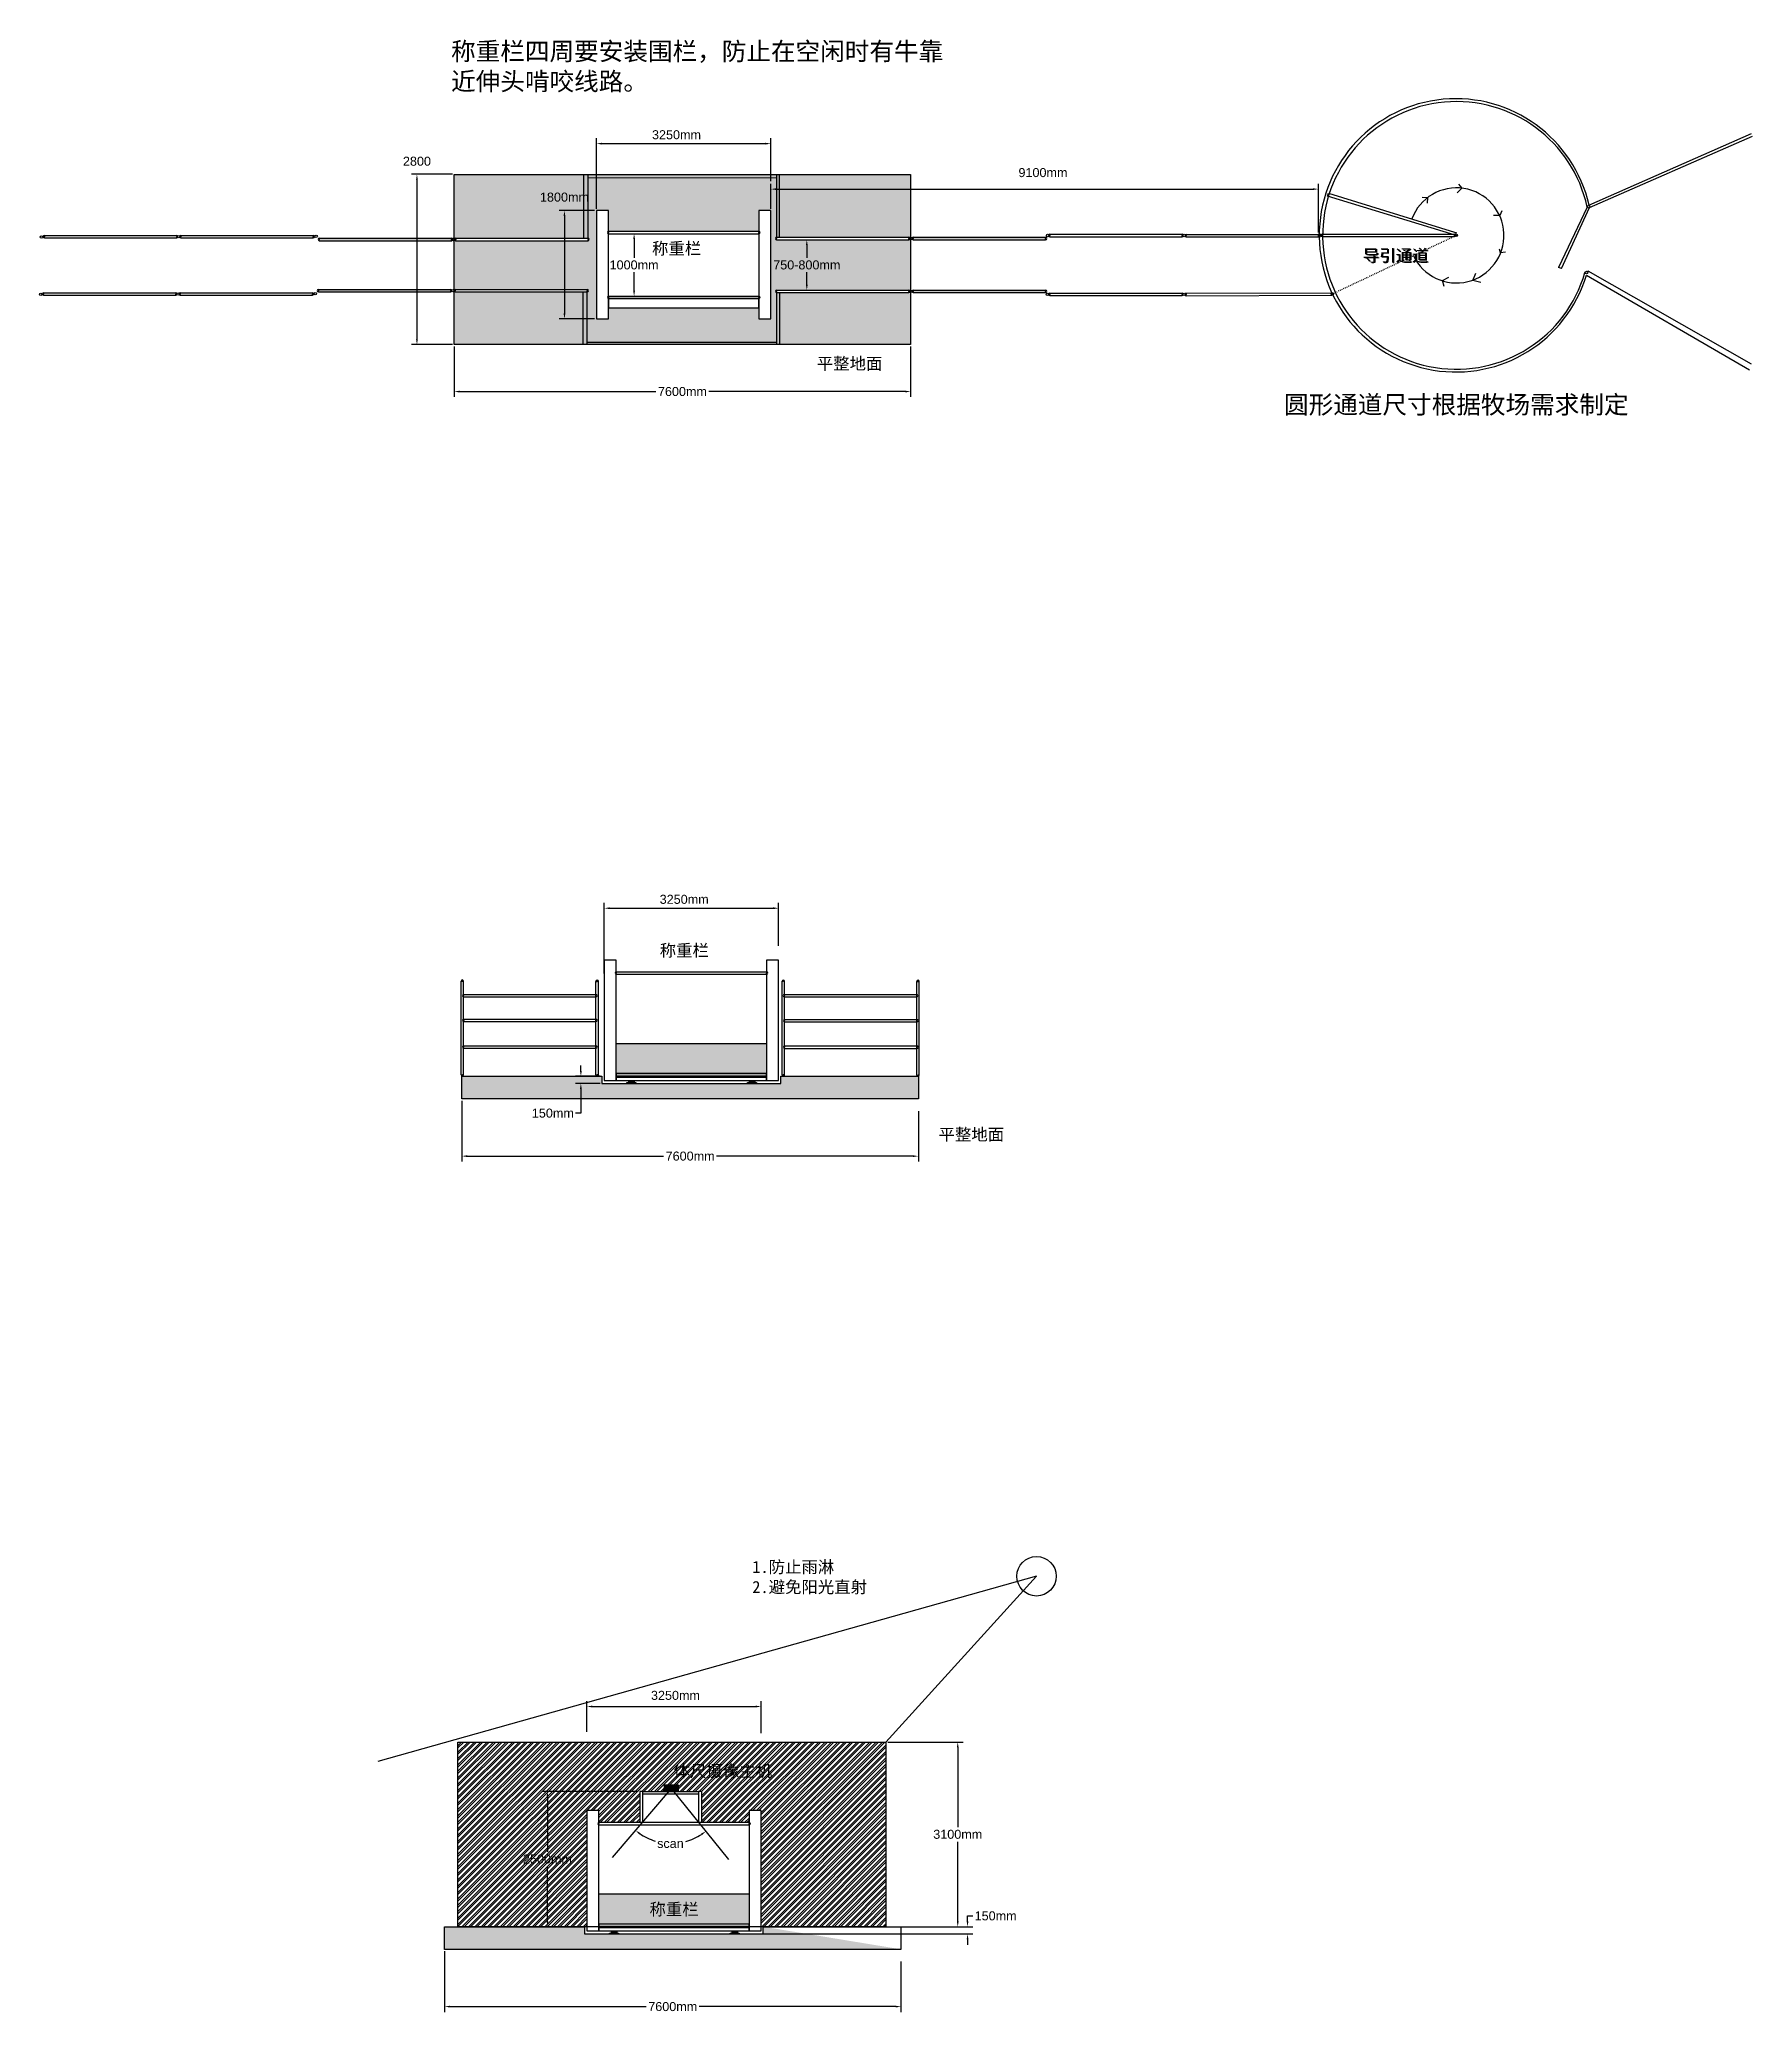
# Model space of a CAD drawing. Header units: inches. Extents: x -6754 to 21732, y -23545 to 9260.
import ezdxf

# ---------------------------------------------------------------- set-up
doc = ezdxf.new("R2010")
doc.units = ezdxf.units.IN
doc.header["$MEASUREMENT"] = 0
doc.linetypes.add('ACAD_ISO03W100', pattern=[30, 12, -18])
doc.layers.add('图层1', color=7, linetype='Continuous')
doc.styles.get("Standard").update_dxf_attribs({"font": 'arial.ttf'})
doc.dimstyles.get("Standard").update_dxf_attribs({"dimscale": 500, "dimtxt": 0.3, "dimasz": 0.18, "dimexe": 0.18, "dimexo": 0.0625, "dimgap": 0.09, "dimtad": 0, "dimtih": 1, "dimtoh": 1, "dimdec": 4, "dimzin": 0, "dimdsep": 46, "dimtxsty": 'Standard', "dimcen": 0.09, "dimclrd": 2, "dimadec": 0, "dimazin": 0, "dimtfac": 1, "dimtdec": 4, "dimtofl": 0, "dimtmove": 0, "dimatfit": 3, "dimfxl": 1, "dimtolj": 1, "dimtzin": 0, "dimarcsym": 0})

msp = doc.modelspace()

# ---------------------------------------------------------------- texts
for s, p in [('称重栏', (3431.93249, 5685.30844)), ('导引通道', (15250.85176, 5568.54171)), ('导引通道', (15266.9844, 5560.19217)), ('平整地面', (6171.76567, 3772.29972)), ('称重栏', (3560.21883, -5985.59277)), ('平整地面', (8196.80526, -9046.21105)), ('体尺摄像主机', (3790.32043, -19627.78193)), ('称重栏', (3390.02103, -21928.32237))]:
    msp.add_text(s, height=200).set_placement(p)
at = {"color": 1, "insert": (90.89221, 9214.04166), "char_height": 300, "attachment_point": 1}
msp.add_mtext_dynamic_manual_height_columns('{\\fSimSun|b0|i0|c134|p2;称重栏四周要安装围栏，防止在空闲时有牛靠近伸头啃咬线路。}', width=8213.1688966, gutter_width=0, heights=[1284.64751], dxfattribs=at)
at = {"attachment_point": 1}
for s, width, gutter_width, heights, insert, char_height in [('{\\fSimSun|b0|i0|c134|p2;圆形通道尺寸根据牧场需求制定}', 8213.1688966, 0, [819.70987], (13941.61192, 3339.29642), 300), ('{\\fSimSun|b0|i0|c134|p2;1.防止雨淋\\P2.避免阳光直射}', 3778.6976212, 1000, [0], (5098.9313, -16035.79398), 200)]:
    msp.add_mtext_dynamic_manual_height_columns(s, width=width, gutter_width=gutter_width, heights=heights, dxfattribs=dict(at, insert=insert, char_height=char_height))

# ---------------------------------------------------------------- blocks, each defined once
blk = doc.blocks.new('*D3')
at = {"color": 0, "lineweight": -2, "transparency": 16777216}
for p, q in [((2509, 6446), (2509, 7618)), ((5408, 6904), (5408, 7618))]:
    blk.add_line(p, q, dxfattribs=at)
at = {"color": 2, "lineweight": -2, "transparency": 16777216}
blk.add_line((2599, 7528), (5318, 7528), dxfattribs=at)
at = {"color": 2, "transparency": 16777216}
for points in [[(2599, 7543), (2599, 7513), (2509, 7528)], [(5318, 7543), (5318, 7513), (5408, 7528)]]:
    blk.add_solid(points, dxfattribs=at)
at = {"layer": 'Defpoints', "color": 0, "transparency": 16777216}
for p in [(5408, 7528), (5408, 6873), (2509, 6415)]:
    blk.add_point(p, dxfattribs=at)
at = {"color": 0, "transparency": 16777216, "insert": (3839, 7675), "char_height": 150, "attachment_point": 5}
blk.add_mtext('\\A1;3250mm', dxfattribs=at)
blk = doc.blocks.new('*D4')
at = {"color": 0, "lineweight": -2, "transparency": 16777216}
for p, q in [((5408, 6446), (5408, 6862)), ((14512, 6051), (14512, 6862))]:
    blk.add_line(p, q, dxfattribs=at)
at = {"color": 2, "lineweight": -2, "transparency": 16777216}
blk.add_line((5498, 6772), (14422, 6772), dxfattribs=at)
at = {"color": 2, "transparency": 16777216}
for points in [[(5498, 6787), (5498, 6757), (5408, 6772)], [(14422, 6787), (14422, 6757), (14512, 6772)]]:
    blk.add_solid(points, dxfattribs=at)
at = {"layer": 'Defpoints', "color": 0, "transparency": 16777216}
for p in [(14512, 6772), (5408, 6415), (14512, 6020)]:
    blk.add_point(p, dxfattribs=at)
at = {"color": 0, "transparency": 16777216, "insert": (9933, 7046), "char_height": 150, "attachment_point": 5}
blk.add_mtext('\\A1;9100mm', dxfattribs=at)
blk = doc.blocks.new('*D5')
at = {"color": 0, "lineweight": -2, "transparency": 16777216}
for p, q in [((112, 7018), (-567, 7018)), ((112, 4187), (-567, 4187))]:
    blk.add_line(p, q, dxfattribs=at)
at = {"color": 2, "lineweight": -2, "transparency": 16777216}
blk.add_line((-477, 6928), (-477, 4277), dxfattribs=at)
at = {"color": 2, "transparency": 16777216}
for points in [[(-492, 6928), (-462, 6928), (-477, 7018)], [(-492, 4277), (-462, 4277), (-477, 4187)]]:
    blk.add_solid(points, dxfattribs=at)
at = {"layer": 'Defpoints', "color": 0, "transparency": 16777216}
for p in [(143, 7018), (-477, 4187), (143, 4187)]:
    blk.add_point(p, dxfattribs=at)
at = {"color": 0, "transparency": 16777216, "insert": (-477, 7235), "char_height": 150, "attachment_point": 5}
blk.add_mtext('\\A1;2800', dxfattribs=at)
blk = doc.blocks.new('*D6')
at = {"color": 0, "lineweight": -2, "transparency": 16777216}
for p, q in [((2478, 6415), (1886, 6415)), ((2478, 4615), (1886, 4615))]:
    blk.add_line(p, q, dxfattribs=at)
at = {"color": 2, "lineweight": -2, "transparency": 16777216}
blk.add_line((1976, 6325), (1976, 4705), dxfattribs=at)
at = {"color": 2, "transparency": 16777216}
for points in [[(1961, 6325), (1991, 6325), (1976, 6415)], [(1961, 4705), (1991, 4705), (1976, 4615)]]:
    blk.add_solid(points, dxfattribs=at)
at = {"layer": 'Defpoints', "color": 0, "transparency": 16777216}
for p in [(2509, 6415), (1976, 4615), (2509, 4615)]:
    blk.add_point(p, dxfattribs=at)
at = {"color": 0, "transparency": 16777216, "insert": (1976, 6638), "char_height": 150, "attachment_point": 5}
blk.add_mtext('\\A1;1800mm', dxfattribs=at)
blk = doc.blocks.new('*D7')
at = {"color": 0, "lineweight": -2, "transparency": 16777216}
for p, q in [((2740, 6031), (3224, 6031)), ((2740, 4991), (3224, 4991))]:
    blk.add_line(p, q, dxfattribs=at)
at = {"color": 2, "lineweight": -2, "transparency": 16777216}
for p, q in [((3134, 5941), (3134, 5632)), ((3134, 5081), (3134, 5389))]:
    blk.add_line(p, q, dxfattribs=at)
at = {"color": 2, "transparency": 16777216}
for points in [[(3119, 5941), (3149, 5941), (3134, 6031)], [(3119, 5081), (3149, 5081), (3134, 4991)]]:
    blk.add_solid(points, dxfattribs=at)
at = {"layer": 'Defpoints', "color": 0, "transparency": 16777216}
for p in [(2709, 6031), (3134, 6031), (2709, 4991)]:
    blk.add_point(p, dxfattribs=at)
at = {"color": 0, "transparency": 16777216, "insert": (3134, 5511), "char_height": 150, "attachment_point": 5}
blk.add_mtext('\\A1;1000mm', dxfattribs=at)
blk = doc.blocks.new('*D8')
at = {"color": 0, "lineweight": -2, "transparency": 16777216}
for p, q in [((5535, 5931), (6096, 5931)), ((5535, 5091), (6096, 5091))]:
    blk.add_line(p, q, dxfattribs=at)
at = {"color": 2, "lineweight": -2, "transparency": 16777216}
for p, q in [((6006, 5841), (6006, 5632)), ((6006, 5181), (6006, 5389))]:
    blk.add_line(p, q, dxfattribs=at)
at = {"color": 2, "transparency": 16777216}
for points in [[(5991, 5841), (6021, 5841), (6006, 5931)], [(5991, 5181), (6021, 5181), (6006, 5091)]]:
    blk.add_solid(points, dxfattribs=at)
at = {"layer": 'Defpoints', "color": 0, "transparency": 16777216}
for p in [(5504, 5931), (5504, 5091), (6006, 5091)]:
    blk.add_point(p, dxfattribs=at)
at = {"color": 0, "transparency": 16777216, "insert": (6006, 5511), "char_height": 150, "attachment_point": 5}
blk.add_mtext('\\A1;750-800mm', dxfattribs=at)
blk = doc.blocks.new('*D9')
at = {"color": 0, "lineweight": -2, "transparency": 16777216}
for p, q in [((143, 4156), (143, 3316)), ((7732, 4156), (7732, 3316))]:
    blk.add_line(p, q, dxfattribs=at)
at = {"color": 2, "lineweight": -2, "transparency": 16777216}
for p, q in [((233, 3406), (3497, 3406)), ((7642, 3406), (4378, 3406))]:
    blk.add_line(p, q, dxfattribs=at)
at = {"color": 2, "transparency": 16777216}
for points in [[(233, 3421), (233, 3391), (143, 3406)], [(7642, 3421), (7642, 3391), (7732, 3406)]]:
    blk.add_solid(points, dxfattribs=at)
at = {"layer": 'Defpoints', "color": 0, "transparency": 16777216}
for p in [(143, 4187), (7732, 4187), (7732, 3406)]:
    blk.add_point(p, dxfattribs=at)
at = {"color": 0, "transparency": 16777216, "insert": (3938, 3406), "char_height": 150, "attachment_point": 5}
blk.add_mtext('\\A1;7600mm', dxfattribs=at)
blk = doc.blocks.new('*D10')
at = {"color": 0, "lineweight": -2, "transparency": 16777216}
for p, q in [((2638, -6267), (2638, -5094)), ((5536, -5808), (5536, -5094))]:
    blk.add_line(p, q, dxfattribs=at)
at = {"color": 2, "lineweight": -2, "transparency": 16777216}
blk.add_line((2728, -5184), (5446, -5184), dxfattribs=at)
at = {"color": 2, "transparency": 16777216}
for points in [[(2728, -5169), (2728, -5199), (2638, -5184)], [(5446, -5169), (5446, -5199), (5536, -5184)]]:
    blk.add_solid(points, dxfattribs=at)
at = {"layer": 'Defpoints', "color": 0, "transparency": 16777216}
for p in [(5536, -5184), (5536, -5840), (2638, -6298)]:
    blk.add_point(p, dxfattribs=at)
at = {"color": 0, "transparency": 16777216, "insert": (3967, -5037), "char_height": 150, "attachment_point": 5}
blk.add_mtext('\\A1;3250mm', dxfattribs=at)
blk = doc.blocks.new('*D11')
at = {"color": 0, "lineweight": -2, "transparency": 16777216}
for p, q in [((271, -8386), (271, -9396)), ((7861, -8557), (7861, -9396))]:
    blk.add_line(p, q, dxfattribs=at)
at = {"color": 2, "lineweight": -2, "transparency": 16777216}
for p, q in [((361, -9306), (3625, -9306)), ((7771, -9306), (4507, -9306))]:
    blk.add_line(p, q, dxfattribs=at)
at = {"color": 2, "transparency": 16777216}
for points in [[(361, -9291), (361, -9321), (271, -9306)], [(7771, -9291), (7771, -9321), (7861, -9306)]]:
    blk.add_solid(points, dxfattribs=at)
at = {"layer": 'Defpoints', "color": 0, "transparency": 16777216}
for p in [(271, -8355), (7861, -8526), (7861, -9306)]:
    blk.add_point(p, dxfattribs=at)
at = {"color": 0, "transparency": 16777216, "insert": (4066, -9306), "char_height": 150, "attachment_point": 5}
blk.add_mtext('\\A1;7600mm', dxfattribs=at)
blk = doc.blocks.new('*D12')
at = {"color": 2, "lineweight": -2, "transparency": 16777216}
for p, q in [((2249, -7888), (2249, -7798)), ((2249, -8189), (2249, -8591)), ((2249, -8591), (2159, -8591))]:
    blk.add_line(p, q, dxfattribs=at)
at = {"color": 0, "lineweight": -2, "transparency": 16777216}
for p, q in [((2568, -7978), (2159, -7978)), ((2568, -8099), (2159, -8099))]:
    blk.add_line(p, q, dxfattribs=at)
at = {"color": 2, "transparency": 16777216}
for points in [[(2234, -7888), (2264, -7888), (2249, -7978)], [(2234, -8189), (2264, -8189), (2249, -8099)]]:
    blk.add_solid(points, dxfattribs=at)
at = {"layer": 'Defpoints', "color": 0, "transparency": 16777216}
for p in [(2249, -8099), (2599, -7978), (2599, -8099)]:
    blk.add_point(p, dxfattribs=at)
at = {"color": 0, "transparency": 16777216, "insert": (1783, -8591), "char_height": 150, "attachment_point": 5}
blk.add_mtext('\\A1;150mm', dxfattribs=at)
blk = doc.blocks.new('*D13')
at = {"color": 0, "lineweight": -2, "transparency": 16777216}
for p, q in [((2349, -18877), (2349, -18367)), ((5247, -18900), (5247, -18367))]:
    blk.add_line(p, q, dxfattribs=at)
at = {"color": 2, "lineweight": -2, "transparency": 16777216}
blk.add_line((2439, -18457), (5157, -18457), dxfattribs=at)
at = {"color": 2, "transparency": 16777216}
for points in [[(2439, -18442), (2439, -18472), (2349, -18457)], [(5157, -18442), (5157, -18472), (5247, -18457)]]:
    blk.add_solid(points, dxfattribs=at)
at = {"layer": 'Defpoints', "color": 0, "transparency": 16777216}
for p in [(5247, -18457), (2349, -18908), (5247, -18931)]:
    blk.add_point(p, dxfattribs=at)
at = {"color": 0, "transparency": 16777216, "insert": (3822, -18272), "char_height": 150, "attachment_point": 5}
blk.add_mtext('\\A1;3250mm', dxfattribs=at)
blk = doc.blocks.new('*D14')
at = {"color": 0, "lineweight": -2, "transparency": 16777216}
for p, q in [((-18, -22526), (-18, -23536)), ((7572, -22697), (7572, -23536))]:
    blk.add_line(p, q, dxfattribs=at)
at = {"color": 2, "lineweight": -2, "transparency": 16777216}
for p, q in [((72, -23446), (3336, -23446)), ((7482, -23446), (4218, -23446))]:
    blk.add_line(p, q, dxfattribs=at)
at = {"color": 2, "transparency": 16777216}
for points in [[(72, -23431), (72, -23461), (-18, -23446)], [(7482, -23431), (7482, -23461), (7572, -23446)]]:
    blk.add_solid(points, dxfattribs=at)
at = {"layer": 'Defpoints', "color": 0, "transparency": 16777216}
for p in [(-18, -22495), (7572, -22666), (7572, -23446)]:
    blk.add_point(p, dxfattribs=at)
at = {"color": 0, "transparency": 16777216, "insert": (3777, -23446), "char_height": 150, "attachment_point": 5}
blk.add_mtext('\\A1;7600mm', dxfattribs=at)
blk = doc.blocks.new('*D15')
at = {"color": 0, "lineweight": -2, "transparency": 16777216}
for p, q in [((3199, -19869), (1603, -19869)), ((2279, -22118), (1603, -22118))]:
    blk.add_line(p, q, dxfattribs=at)
at = {"color": 2, "lineweight": -2, "transparency": 16777216}
for p, q in [((1693, -19959), (1693, -20872)), ((1693, -22028), (1693, -21115))]:
    blk.add_line(p, q, dxfattribs=at)
at = {"color": 2, "transparency": 16777216}
for points in [[(1678, -19959), (1708, -19959), (1693, -19869)], [(1678, -22028), (1708, -22028), (1693, -22118)]]:
    blk.add_solid(points, dxfattribs=at)
at = {"layer": 'Defpoints', "color": 0, "transparency": 16777216}
for p in [(1693, -19869), (3230, -19869), (2310, -22118)]:
    blk.add_point(p, dxfattribs=at)
at = {"color": 0, "transparency": 16777216, "insert": (1693, -20993), "char_height": 150, "attachment_point": 5}
blk.add_mtext('\\A1;2500mm', dxfattribs=at)
blk = doc.blocks.new('*D16')
at = {"color": 0, "lineweight": -2, "transparency": 16777216}
for p, q in [((7352, -19047), (8606, -19047)), ((7352, -22118), (8606, -22118))]:
    blk.add_line(p, q, dxfattribs=at)
at = {"color": 2, "lineweight": -2, "transparency": 16777216}
for p, q in [((8516, -19137), (8516, -20461)), ((8516, -22028), (8516, -20704))]:
    blk.add_line(p, q, dxfattribs=at)
at = {"color": 2, "transparency": 16777216}
for points in [[(8501, -19137), (8531, -19137), (8516, -19047)], [(8501, -22028), (8531, -22028), (8516, -22118)]]:
    blk.add_solid(points, dxfattribs=at)
at = {"layer": 'Defpoints', "color": 0, "transparency": 16777216}
for p in [(7321, -19047), (7321, -22118), (8516, -22118)]:
    blk.add_point(p, dxfattribs=at)
at = {"color": 0, "transparency": 16777216, "insert": (8516, -20582), "char_height": 150, "attachment_point": 5}
blk.add_mtext('\\A1;3100mm', dxfattribs=at)
blk = doc.blocks.new('*D17')
at = {"color": 2, "lineweight": -2, "transparency": 16777216}
for start, end in [(235.0536, 252.9378), (285.4384, 303.3874)]:
    blk.add_arc((3751, -19820), 914, start, end, dxfattribs=at)
at = {"color": 2, "transparency": 16777216}
for points in [[(3218, -20581), (3236, -20558), (3156, -20514)], [(4245, -20571), (4263, -20595), (4327, -20530)]]:
    blk.add_solid(points, dxfattribs=at)
at = {"layer": 'Defpoints', "color": 0, "transparency": 16777216}
for p in [(3751, -19820), (3751, -19820), (2767, -20968), (3529, -20707), (4706, -20998)]:
    blk.add_point(p, dxfattribs=at)
at = {"color": 0, "transparency": 16777216, "insert": (3738, -20734), "char_height": 150, "attachment_point": 5}
blk.add_mtext('\\A1;scan', dxfattribs=at)
blk = doc.blocks.new('*D20')
at = {"color": 2, "lineweight": -2, "transparency": 16777216}
for p, q in [((8679, -22028), (8679, -21938)), ((8679, -21938), (8769, -21938)), ((8679, -22328), (8679, -22418))]:
    blk.add_line(p, q, dxfattribs=at)
at = {"color": 0, "lineweight": -2, "transparency": 16777216}
for p, q in [((4914, -22238), (8769, -22238)), ((5314, -22118), (8769, -22118))]:
    blk.add_line(p, q, dxfattribs=at)
at = {"color": 2, "transparency": 16777216}
for points in [[(8664, -22028), (8694, -22028), (8679, -22118)], [(8664, -22328), (8694, -22328), (8679, -22238)]]:
    blk.add_solid(points, dxfattribs=at)
at = {"layer": 'Defpoints', "color": 0, "transparency": 16777216}
for p in [(4883, -22238), (5283, -22118), (8679, -22118)]:
    blk.add_point(p, dxfattribs=at)
at = {"color": 0, "transparency": 16777216, "insert": (9146, -21938), "char_height": 150, "attachment_point": 5}
blk.add_mtext('\\A1;150mm', dxfattribs=at)

# ---------------------------------------------------------------- dimensions: what is measured, and where the dimension line sits
for base, p1, p2, text, picture, middle in [((5407.64347, 7528.14605), (2509.24455, 6414.79955), (5407.64347, 6872.8728), '3250mm', '*D3', (3839.19697, 7675.46045)), ((14512.37994, 6772.25945), (5407.64347, 6414.79963), (14512.37994, 6019.92151), '9100mm', '*D4', (9933.22095, 7046.15726)), ((5535.92981, -5184.40911), (2637.53089, -6297.7556), (5535.92981, -5839.68235), '3250mm', '*D10', (3967.48331, -5037.0947)), ((5247.09963, -18456.93136), (2348.70071, -18908.2445), (5247.09963, -18931.38875), '3250mm', '*D13', (3822.46923, -18271.77725))]:
    dim = msp.add_linear_dim(base=base, p1=p1, p2=p2, text=text, dimstyle='Standard', override={"dimtmove": 2})
    dim.commit()
    dim.dimension.update_dxf_attribs({"geometry": picture, "text_midpoint": middle, "dimtype": 160})
for base, p1, p2, text, picture, middle in [((-476.97337, 4186.94146), (142.76229, 7017.60364), (142.76229, 4186.94146), '2800', '*D5', (-477.37057, 7235.15309)), ((1976.25715, 4614.79955), (2509.24455, 6414.79955), (2509.24455, 4614.79955), '1800mm', '*D6', (1976.25715, 6637.88902))]:
    dim = msp.add_linear_dim(base=base, p1=p1, p2=p2, angle=90, text=text, dimstyle='Standard', override={"dimtmove": 2})
    dim.commit()
    dim.dimension.update_dxf_attribs({"geometry": picture, "text_midpoint": middle, "dimtype": 160})
for base, p1, p2, text, picture, middle in [((3134.1586, 6030.79955), (2709, 4990.90808), (2709.24455, 6030.79955), '1000mm', '*D7', (3134.1586, 5510.85382)), ((6005.92957, 5090.70257), (5503.67734, 5931.00803), (5503.67744, 5090.70257), '750-800mm', '*D8', (6005.92957, 5510.8553)), ((8515.76291, -22117.70332), (7321.05034, -19047.11009), (7321.05034, -22117.70332), '3100mm', '*D16', (8515.76291, -20582.4067)), ((1693.13009, -19868.88136), (2310.17446, -22117.70332), (3229.9453, -19868.88136), '2500mm', '*D15', (1693.13009, -20993.29234)), ((8679.32523, -22117.70332), (4882.73955, -22238.24844), (5282.8096, -22117.70332), '150mm', '*D20', (9145.5326, -21937.70332))]:
    dim = msp.add_linear_dim(base=base, p1=p1, p2=p2, angle=90, text=text, dimstyle='Standard')
    dim.commit()
    dim.dimension.update_dxf_attribs({"geometry": picture, "text_midpoint": middle})
for base, p1, p2, picture, middle in [((7732.37519, 3406.34613), (142.76229, 4186.94146), (7732.37519, 4186.94146), '*D9', (3937.56874, 3406.34613)), ((7860.66153, -9306.20903), (271.04863, -8355.13581), (7860.66153, -8525.6137), '*D11', (4065.85508, -9306.20903)), ((7571.83136, -23446.14468), (-17.78154, -22495.07146), (7571.83136, -22665.54935), '*D14', (3777.02491, -23446.14468))]:
    dim = msp.add_linear_dim(base=base, p1=p1, p2=p2, text='7600mm', dimstyle='Standard')
    dim.commit()
    dim.dimension.update_dxf_attribs({"geometry": picture, "text_midpoint": middle})
dim = msp.add_linear_dim(base=(2249.03169, -8098.54986), p1=(2599.00463, -7977.76767), p2=(2599.00463, -8098.54986), angle=90, text='150mm', dimstyle='Standard')
dim.commit()
dim.dimension.update_dxf_attribs({"geometry": '*D12', "text_midpoint": (1782.82432, -8591.10263), "dimtype": 160})
dim = msp.add_angular_dim_2l(base=(3528.91775, -20706.95266), line1=((3750.90856, -19819.81559), (4706.19755, -20998.3019)), line2=((3750.90856, -19819.81559), (2767.14331, -20968.10412)), text='scan', dimstyle='Standard')
dim.commit()
dim.dimension.update_dxf_attribs({"geometry": '*D17', "text_midpoint": (3738.46771, -20734.22104)})

# ---------------------------------------------------------------- hatches: boundary and pattern name
h = msp.add_hatch()
h.set_pattern_fill('GRAVEL', color=253, scale=150)
h.set_pattern_definition([(228.01279, (108, 5190.908), (-1200, -1350), [20.1804, -1997.8632]), (184.96974, (94.5, 5175.908), (1800, 150), [34.6302, -3428.3887]), (132.51045, (60, 5172.908), (1500, -1650), [24.4182, -2417.4049]), (267.27369, (1.5, 5135.408), (150, 3000), [31.5357, -3122.0337]), (292.833654, (0, 5103.908), (-750, 1800), [30.9232, -3061.406]), (357.27369, (12, 5075.408), (-3000, 150), [31.5357, -3122.0337]), (37.69424, (43.5, 5073.908), (-1950, -1500), [41.7043, -4128.7273]), (72.25533, (76.5, 5099.408), (1050, 3300), [39.3732, -3897.9482]), (121.429566, (88.5, 5136.908), (-1200, 1950), [31.6425, -3132.611]), (175.23636, (72, 5163.908), (1650, -150), [36.1248, -1770.1144]), (222.39744, (36, 5166.908), (-1800, -1650), [46.7172, -4625.0063]), (138.81407, (150, 5133.908), (-1050, 900), [15.9451, -1578.5767]), (171.469234, (138, 5144.408), (1950, -300), [30.3356, -3003.2267]), (225, (108, 5148.91), (-2e-14, -150), [21.2131, -190.9189]), (203.1986, (97.5, 5166.908), (750, 300), [11.4237, -1130.9423]), (291.8014, (87, 5162.408), (-150, 450), [16.1554, -791.6193]), (30.96376, (93, 5147.408), (450, 300), [26.2394, -848.4034]), (161.56505, (115.5, 5160.91), (300, -150), [18.9736, -455.368]), (16.38954, (0, 5162.408), (1500, 450), [26.58, -2631.4268]), (70.34618, (25.5, 5169.908), (-600, -1650), [22.2992, -2207.6112]), (293.1986, (115.5, 5190.908), (-300, 750), [22.8472, -1119.5187]), (343.61046, (124.5, 5169.908), (-1500, 450), [26.58, -2631.4268]), (339.44395, (0, 5069.408), (-750, 300), [25.632, -1255.9686]), (294.77514, (24, 5060.408), (-750, 1650), [21.4767, -2126.1965]), (66.8014, (117, 5040.908), (300, 750), [22.8472, -1119.5187]), (17.35402, (126, 5061.908), (-1950, -600), [25.1446, -2489.3135]), (69.44395, (43.5, 5040.908), (-300, -750), [12.816, -1268.7846]), (101.30993, (108, 5040.908), (-150, 600), [7.6485, -757.2044]), (165.96376, (106.5, 5048.408), (450, -150), [30.9232, -587.5426]), (186.00901, (76.5, 5055.908), (1500, 150), [28.6575, -2837.0885]), (303.69007, (93, 5133.91), (-150, 300), [21.6333, -519.1994]), (353.157227, (105, 5115.908), (2550, -300), [37.7691, -3739.1344]), (60.9454, (142.5, 5111.408), (-600, -1050), [15.4434, -1528.9011]), (90, (150, 5124.91), (-150, 150), [9, -141]), (120.25644, (73.5, 5060.408), (600, -1050), [20.8386, -2063.028]), (48.01279, (63, 5078.408), (1200, 1350), [40.3608, -1977.6828]), (0, (90, 5108.41), (150, 150), [39, -111]), (325.30485, (129, 5108.408), (1500, -1050), [23.7171, -2347.9911]), (254.0546, (148.5, 5094.908), (-150, -600), [21.8403, -1070.1762]), (207.645975, (142.5, 5073.908), (-2850, -1500), [35.5598, -3520.4211]), (175.42608, (111, 5057.408), (-1950, 150), [37.6198, -3724.361])])
h.paths.add_polyline_path([(7758.75724, 5950.57756), (7775.38677, 5971.00801), (9975.38677, 5971.00801), (9975.38677, 5931.00801), (7775.38677, 5931.00801), (7758.75724, 5950.57756, -0.5058215123), (7732.37519, 5931.17145), (7732.37519, 5091.08738, -0.4630414769), (7756.01828, 5071.03104), (7775.38687, 5090.70255), (9975.38687, 5090.70255), (9975.38687, 5050.70255), (7775.38687, 5050.70255), (7756.01828, 5071.03104, -0.4630414769), (7732.37519, 5050.9747), (7732.37519, 4186.94146), (142.76229, 4186.94146), (139.31036, 5082.15835, -1), (98.65356, 5082.15835), (84.62466, 5061.82988), (-2115.37534, 5061.82988), (-2115.37534, 5101.82988), (84.62466, 5101.82988), (98.65356, 5082.15835, -1), (139.31036, 5082.15835), (140.79866, 5916.62741, -0.5440017161), (112.14202, 5935.17152), (98.11312, 5914.84305), (-2101.88688, 5914.84305), (-2101.88688, 5954.84305), (98.11312, 5954.84305), (112.14202, 5935.17152, -0.5797753532), (142.76229, 5952.7021), (142.76229, 7017.60364), (7732.37519, 7017.60364), (7732.37519, 5969.98367, -0.5058215123)])
h.paths.add_polyline_path([(156.04386, 5061.82986), (156.04386, 5101.82986), (2356.04386, 5101.82986), (2356.04386, 5061.82986)], flags=16)
h.paths.add_polyline_path([(169.53232, 5914.84303), (169.53232, 5954.84303), (2369.53232, 5954.84303), (2369.53232, 5914.84303)], flags=16)
h.paths.add_polyline_path([(2509.24455, 6414.79955), (2709.24455, 6414.79955), (2709.24455, 6070.79955), (5207.64347, 6070.79955), (5207.64347, 6414.79963), (5407.64347, 6414.79963), (5407.64347, 4614.79963), (5207.64347, 4614.79963), (5207.64347, 4800.90808), (2709.24455, 4800.90808), (2709.24455, 4614.79955), (2509.24455, 4614.79955)], flags=16)
h.paths.add_polyline_path([(2709, 4950.90808), (2709, 4990.90808), (5207.64347, 4990.90808), (5207.64347, 4950.90808)], flags=0)
h.paths.add_polyline_path([(5503.67744, 5050.70257), (5503.67744, 5090.70257), (7703.67744, 5090.70257), (7703.67744, 5050.70257)], flags=16)
h.paths.add_polyline_path([(5503.67734, 5931.00803), (5503.67734, 5971.00803), (7703.67734, 5971.00803), (7703.67734, 5931.00803)], flags=16)
h.paths.add_polyline_path([(1526.46179, 6482.26146), (2416.74146, 6482.26146), (2416.74146, 6791.36788), (1526.46179, 6791.36788)], flags=24)
h.paths.add_polyline_path([(2684.36323, 5355.22626), (3574.64291, 5355.22626), (3574.64291, 5664.33267), (2684.36323, 5664.33267)], flags=8)
h.paths.add_polyline_path([(5411.14785, 5355.22774), (6604.29247, 5355.22774), (6604.29247, 5664.33415), (5411.14785, 5664.33415)], flags=24)
h.paths.add_polyline_path([(3367.81243, 5593.90325), (4334.25172, 5593.90325), (4334.25172, 5978.62358), (3367.81243, 5978.62358)], flags=8)
h = msp.add_hatch()
h.set_pattern_fill('DOTS', color=253, scale=10)
h.paths.add_polyline_path([(5335.92981, -7433.48661), (2837.92078, -7433.48661), (2837.92078, -7932.81024), (5335.92981, -7932.81024)])
h = msp.add_hatch()
h.set_pattern_fill('GRAVEL', color=253, scale=150)
h.set_pattern_definition([(228.01279, (108, 150), (-1200, -1350), [20.1804, -1997.8632]), (184.96974, (94.5, 135), (1800, 150), [34.6302, -3428.3887]), (132.51045, (60, 132), (1500, -1650), [24.4182, -2417.4049]), (267.27369, (1.5, 94.5), (150, 3000), [31.5357, -3122.0337]), (292.833654, (0, 63), (-750, 1800), [30.9232, -3061.406]), (357.27369, (12, 34.5), (-3000, 150), [31.5357, -3122.0337]), (37.69424, (43.5, 33), (-1950, -1500), [41.7043, -4128.7273]), (72.25533, (76.5, 58.5), (1050, 3300), [39.3732, -3897.9482]), (121.429566, (88.5, 96), (-1200, 1950), [31.6425, -3132.611]), (175.23636, (72, 123), (1650, -150), [36.1248, -1770.1144]), (222.39744, (36, 126), (-1800, -1650), [46.7172, -4625.0063]), (138.81407, (150, 93), (-1050, 900), [15.9451, -1578.5767]), (171.469234, (138, 103.5), (1950, -300), [30.3356, -3003.2267]), (225, (108, 108), (-2e-14, -150), [21.2131, -190.9189]), (203.1986, (97.5, 126), (750, 300), [11.4237, -1130.9423]), (291.8014, (87, 121.5), (-150, 450), [16.1554, -791.6193]), (30.96376, (93, 106.5), (450, 300), [26.2394, -848.4034]), (161.56505, (115.5, 120), (300, -150), [18.9736, -455.368]), (16.38954, (0, 121.5), (1500, 450), [26.58, -2631.4268]), (70.34618, (25.5, 129), (-600, -1650), [22.2992, -2207.6112]), (293.1986, (115.5, 150), (-300, 750), [22.8472, -1119.5187]), (343.61046, (124.5, 129), (-1500, 450), [26.58, -2631.4268]), (339.44395, (0, 28.5), (-750, 300), [25.632, -1255.9686]), (294.77514, (24, 19.5), (-750, 1650), [21.4767, -2126.1965]), (66.8014, (117, 0), (300, 750), [22.8472, -1119.5187]), (17.354025, (126, 21), (-1950, -600), [25.1446, -2489.3135]), (69.44395, (43.5, 0), (-300, -750), [12.816, -1268.7846]), (101.30993, (108, 0), (-150, 600), [7.6485, -757.2044]), (165.96376, (106.5, 7.5), (450, -150), [30.9232, -587.5426]), (186.009006, (76.5, 15), (1500, 150), [28.6575, -2837.0885]), (303.69007, (93, 93), (-150, 300), [21.6333, -519.1994]), (353.157227, (105, 75), (2550, -300), [37.7691, -3739.1344]), (60.9454, (142.5, 70.5), (-600, -1050), [15.4434, -1528.9011]), (90, (150, 84), (-150, 150), [9, -141]), (120.25644, (73.5, 19.5), (600, -1050), [20.8386, -2063.028]), (48.01279, (63, 37.5), (1200, 1350), [40.3608, -1977.6828]), (0, (90, 67.5), (150, 150), [39, -111]), (325.30485, (129, 67.5), (1500, -1050), [23.7171, -2347.9911]), (254.0546, (148.5, 54), (-150, -600), [21.8403, -1070.1762]), (207.645975, (142.5, 33), (-2850, -1500), [35.5598, -3520.4211]), (175.42608, (111, 16.5), (-1950, 150), [37.6198, -3724.361])])
h.paths.add_polyline_path([(7860.66153, -8098.54986), (7860.66153, -7977.76767), (5571.63977, -7977.76767), (5571.63977, -8098.54986), (2599.00463, -8098.54986), (2599.00463, -7977.76767), (271.04863, -7977.76767), (271.04863, -8098.54986), (271.04863, -8355.13581), (7860.66153, -8355.13581)])
h = msp.add_hatch(color=256)
h.dxf.hatch_style = 1
h.set_gradient(color1=(20, 61, 105), one_color=1, tint=1)
h.paths.add_polyline_path([(3134.46085, -8082.79837), (3134.46085, -8048.05064), (3045.41722, -8048.05064), (3045.41722, -8082.79837)])
h.paths.add_polyline_path([(3012.90922, -8082.79837), (3012.90922, -8097.79837), (3162.90922, -8097.79837), (3162.90922, -8082.79837)])
h = msp.add_hatch(color=256)
h.dxf.hatch_style = 1
h.set_gradient(color1=(20, 61, 105), one_color=1, tint=1)
h.paths.add_polyline_path([(5143.12136, -8083.31277), (5143.12136, -8048.00594), (5054.07772, -8048.00594), (5054.07772, -8083.31277)])
h.paths.add_polyline_path([(5021.56973, -8083.31277), (5021.56973, -8098.31277), (5171.56973, -8098.31277), (5171.56973, -8083.31277)])
h = msp.add_hatch()
h.set_pattern_fill('ANSI32', color=253, scale=200)
h.set_pattern_definition([(45, (0, -5631.08), (-53.033, 53.033), []), (45, (35.355, -5631.08), (-53.033, 53.033), [])])
h.paths.add_polyline_path([(7321.05034, -19047.11009), (204.28753, -19047.11009), (204.28753, -22117.70332), (2348.70071, -22117.70332), (2348.70071, -20187.69125), (2548.70071, -20187.69125), (2548.70071, -20382.00445), (3229.9453, -20382.00445), (3229.9453, -19868.88136), (3280.9483, -19868.88136), (3641.13779, -19868.88136), (3641.13779, -19756.70007), (3866.09943, -19756.70007), (3866.09943, -19868.88136), (4207.17277, -19868.88136), (4207.17277, -19867.87943), (4258.17577, -19867.87943), (4258.17577, -20382.00445), (5047.09963, -20382.00445), (5047.09963, -20187.69117), (5247.09963, -20187.69117), (5247.09963, -22117.70332), (7321.05034, -22117.70332)])
h.paths.add_polyline_path([(1251.67374, -21148.9199), (2141.95342, -21148.9199), (2141.95342, -20839.81348), (1251.67374, -20839.81348)], flags=24)
h.paths.add_polyline_path([(3725.38183, -19722.18848), (5531.65741, -19722.18848), (5531.65741, -19332.55683), (3725.38183, -19332.55683)], flags=24)
h = msp.add_hatch(color=256)
h.dxf.hatch_style = 1
h.set_gradient(color1=(20, 61, 105), one_color=1, tint=1, name='CURVED')
h.paths.add_polyline_path([(3641.13779, -19756.70007), (3641.13779, -19865.92346), (3866.09943, -19865.92346), (3866.09943, -19756.70007)])
h = msp.add_hatch()
h.set_pattern_fill('DOTS', color=253, scale=10)
h.set_pattern_definition([(0, (-288.8302, -14139.93565), (0.3125, 0.625), [0, -0.625])])
h.paths.add_polyline_path([(2549.0906, -21573.42226), (2549.0906, -22072.74589), (5047.09963, -22072.74589), (5047.09963, -21573.42226)])
h = msp.add_hatch()
h.set_pattern_fill('AR-CONC', color=256, scale=10)
h.set_pattern_definition([(50, (-2921.984, -22115.066), (71.72602, -6.2752), [7.5, -82.5]), (355, (-2921.98, -22115.066), (-13.87513, 75.2192), [6, -66]), (100.45144, (-2916.006, -22115.59), (57.8509, 68.944), [6.374, -70.1142]), (46.1842, (-2921.98, -22095.07), (106.7241, -16.5519), [11.25, -123.75]), (96.6356, (-2913.09, -22096.45), (93.4662, 97.4119), [9.561, -105.1714]), (351.1842, (-2921.98, -22095.07), (93.4662, 97.4119), [9, -99]), (21, (-2911.984, -22100.066), (59.6907, -40.2619), [7.5, -82.5]), (326, (-2911.98, -22100.066), (24.33153, 72.515), [6, -66]), (71.45144, (-2907.01, -22103.42), (84.02224, 32.2531), [6.374, -70.1142]), (37.5, (-2921.984, -22115.066), (1.215986, 33.289385), [0, -65.2, 0, -67, 0, -66.25]), (7.5, (-2921.984, -22115.066), (26.30695, 39.44117), [0, -38.2, 0, -63.7, 0, -25.25]), (327.5, (-2944.284, -22115.066), (53.382244, -2.25549), [0, -25, 0, -78, 0, -103.5]), (317.5, (-2954.284, -22115.066), (58.31862, 10.0105), [0, -32.5, 0, -51.8, 0, -73.5])])
h.paths.add_polyline_path([(7681.67489, -22492.22075), (7567.62929, -22492.43409), (-17.78154, -22495.07146), (-17.78154, -22117.70332), (2310.17446, -22117.70332), (2310.17446, -22238.48551), (5285.1226, -22238.48551), (5278.60752, -22235.84814), (5282.8096, -22117.70332), (7567.62934, -22492.43407)])
h = msp.add_hatch(color=256)
h.dxf.hatch_style = 1
h.set_gradient(color1=(20, 61, 105), one_color=1, tint=1)
h.paths.add_polyline_path([(2845.63068, -22222.73402), (2845.63068, -22187.98629), (2756.58704, -22187.98629), (2756.58704, -22222.73402)])
h.paths.add_polyline_path([(2724.07905, -22222.73402), (2724.07905, -22237.73402), (2874.07905, -22237.73402), (2874.07905, -22222.73402)])
h = msp.add_hatch(color=256)
h.dxf.hatch_style = 1
h.set_gradient(color1=(20, 61, 105), one_color=1, tint=1)
h.paths.add_polyline_path([(4854.29118, -22223.24842), (4854.29118, -22187.94159), (4765.24755, -22187.94159), (4765.24755, -22223.24842)])
h.paths.add_polyline_path([(4732.73955, -22223.24842), (4732.73955, -22238.24842), (4882.73955, -22238.24842), (4882.73955, -22223.24842)])

# ---------------------------------------------------------------- linework, layer by layer
for p, q in [((19012.01411, 6503.61271), (21717.32798, 7699.44496)), ((19019.52287, 6465.22216), (21732.31432, 7650.37504)), ((14666.40997, 6657.13893), (14681.60965, 6704.77263)), ((16787.98295, 6006.34076), (14666.40997, 6657.13893)), ((14681.60965, 6704.77263), (16778.03099, 6056.60891)), ((16236.52458, 6639.15853), (16329.40189, 6632.82952)), ((16329.40189, 6632.82952), (16320.95846, 6535.78479)), ((16897.22027, 6786.83534), (16819.11877, 6708.77761)), ((16844.44907, 6854.34478), (16897.22027, 6786.83534)), ((17528.36402, 6333.2566), (17427.04327, 6333.2566)), ((17564.2485, 6409.20468), (17528.36402, 6333.2566)), ((18982.08451, 6473.50912), (18503.73124, 5469.95378)), ((18554.37516, 5453.34994), (19019.70115, 6465.14951)), ((-6671.97245, 6000.37316), (-6671.97245, 5980.37316)), ((-6671.97245, 6000.37316), (-4471.97245, 6000.37316)), ((-6671.97245, 5960.37316), (-6671.97245, 5980.37316)), ((-6671.97245, 5960.37316), (-4471.97245, 5960.37316)), ((-4471.97245, 6000.37316), (-4471.97245, 5980.37316)), ((-4471.97245, 5960.37316), (-4471.97245, 5980.37316)), ((-4400.55325, 6000.37314), (-4400.55325, 5980.37314)), ((-4400.55325, 6000.37314), (-2200.55325, 6000.37314)), ((-4400.55325, 5960.37314), (-4400.55325, 5980.37314)), ((-4400.55325, 5960.37314), (-2200.55325, 5960.37314)), ((-2200.55325, 6000.37314), (-2200.55325, 5980.37314)), ((-2200.55325, 5960.37314), (-2200.55325, 5980.37314)), ((-2101.88688, 5954.84305), (-2101.88688, 5934.84305)), ((-2101.88688, 5954.84305), (98.11312, 5954.84305)), ((-2101.88688, 5914.84305), (-2101.88688, 5934.84305)), ((-2101.88688, 5914.84305), (98.11312, 5914.84305)), ((98.11312, 5954.84305), (98.11312, 5934.84305)), ((98.11312, 5914.84305), (98.11312, 5934.84305)), ((169.53232, 5954.84303), (169.53232, 5934.84303)), ((169.53232, 5954.84303), (2369.53232, 5954.84303)), ((169.53232, 5914.84303), (169.53232, 5934.84303)), ((169.53232, 5914.84303), (2369.53232, 5914.84303)), ((2369.53232, 5954.84303), (2369.53232, 5934.84303)), ((2369.53232, 5914.84303), (2369.53232, 5934.84303)), ((2709.24455, 6070.79955), (2709.24455, 6050.79955)), ((2709.24455, 6070.79955), (5207.64347, 6070.79955)), ((2709.24455, 6030.79955), (2709.24455, 6050.79955)), ((2709.24455, 6030.79955), (5207.64347, 6030.79955)), ((5207.64347, 6070.79955), (5207.64347, 6050.79955)), ((5207.64347, 6030.79955), (5207.64347, 6050.79955)), ((5503.67734, 5971.00803), (5503.67734, 5951.00803)), ((5503.67734, 5971.00803), (7703.67734, 5971.00803)), ((5503.67734, 5931.00803), (5503.67734, 5951.00803)), ((5503.67734, 5931.00803), (7703.67734, 5931.00803)), ((7703.67734, 5971.00803), (7703.67734, 5951.00803)), ((7703.67734, 5931.00803), (7703.67734, 5951.00803)), ((7775.38677, 5971.00801), (7775.38677, 5951.00801)), ((7775.38677, 5971.00801), (9975.38677, 5971.00801)), ((7775.38677, 5931.00801), (7775.38677, 5951.00801)), ((7775.38677, 5931.00801), (9975.38677, 5931.00801)), ((9975.38677, 5971.00801), (9975.38677, 5951.00801)), ((9975.38677, 5931.00801), (9975.38677, 5951.00801)), ((10046.80597, 6021.00799), (10046.80597, 6001.00799)), ((10046.80597, 6021.00799), (12246.80597, 6021.00799)), ((10046.80597, 5981.00799), (10046.80597, 6001.00799)), ((10046.80597, 5981.00799), (12246.80597, 5981.00799)), ((12246.80597, 6021.00799), (12246.80597, 6001.00799)), ((12246.80597, 5981.00799), (12246.80597, 6001.00799)), ((12312.37994, 6019.92151), (12312.37994, 5999.92151)), ((12312.37994, 6019.92151), (14512.37994, 6019.92151)), ((12312.37994, 5979.92151), (12312.37994, 5999.92151)), ((12312.37994, 5979.92151), (14512.37994, 5979.92151)), ((14512.37994, 6019.92151), (14512.37994, 5999.92151)), ((14512.37994, 5979.92151), (14512.37994, 5999.92151)), ((14578.03099, 6022.82932), (14578.03099, 6002.82932)), ((14578.03099, 6022.82932), (16778.03099, 6022.82932)), ((14578.03099, 5982.82932), (14578.03099, 6002.82932)), ((14578.03099, 5982.82932), (16778.03099, 5982.82932)), ((16778.03099, 6056.60891), (16801.75076, 6049.27532)), ((16778.03099, 6022.82932), (16778.03099, 6002.82932)), ((16778.03099, 5982.82932), (16778.03099, 6002.82932)), ((16801.75076, 6049.27532), (16787.98295, 6006.34076)), ((17541.22068, 5712.72197), (17525.33861, 5774.89199)), ((17624.60163, 5724.62686), (17541.22068, 5712.72197)), ((16578.94969, 5251.97455), (16680.55048, 5309.51619)), ((16606.04333, 5150.43059), (16578.94969, 5251.97455)), ((17083.56691, 5255.35938), (17130.98073, 5373.82734)), ((17215.64805, 5221.51139), (17083.56691, 5255.35938)), ((18554.23415, 5453.47917), (18503.51656, 5471.13501)), ((18945.41415, 5393.408), (18988.71832, 5412.80937)), ((18971.18335, 5340.69138), (21682.14321, 3769.74325)), ((18995.15383, 5412.03247), (21708.60711, 3864.53153)), ((-6685.46091, 5047.35999), (-6685.46091, 5027.35999)), ((-6685.46091, 5047.35999), (-4485.46091, 5047.35999)), ((-6685.46091, 5007.35999), (-6685.46091, 5027.35999)), ((-6685.46091, 5007.35999), (-4485.46091, 5007.35999)), ((-4485.46091, 5047.35999), (-4485.46091, 5027.35999)), ((-4485.46091, 5007.35999), (-4485.46091, 5027.35999)), ((-4414.0417, 5047.35996), (-4414.0417, 5027.35996)), ((-4414.0417, 5047.35996), (-2214.0417, 5047.35996)), ((-4414.0417, 5007.35996), (-4414.0417, 5027.35996)), ((-4414.0417, 5007.35996), (-2214.0417, 5007.35996)), ((-2214.0417, 5047.35996), (-2214.0417, 5027.35996)), ((-2214.0417, 5007.35996), (-2214.0417, 5027.35996)), ((-2115.37534, 5101.82988), (-2115.37534, 5081.82988)), ((-2115.37534, 5101.82988), (84.62466, 5101.82988)), ((-2115.37534, 5061.82988), (-2115.37534, 5081.82988)), ((-2115.37534, 5061.82988), (84.62466, 5061.82988)), ((84.62466, 5101.82988), (84.62466, 5081.82988)), ((84.62466, 5061.82988), (84.62466, 5081.82988)), ((156.04386, 5101.82986), (156.04386, 5081.82986)), ((156.04386, 5101.82986), (2356.04386, 5101.82986)), ((156.04386, 5061.82986), (156.04386, 5081.82986)), ((156.04386, 5061.82986), (2356.04386, 5061.82986)), ((2356.04386, 5101.82986), (2356.04386, 5081.82986)), ((2356.04386, 5061.82986), (2356.04386, 5081.82986)), ((2709, 4990.90808), (2709, 4970.90808)), ((2709, 4990.90808), (5207.64347, 4990.90808)), ((2709, 4950.90808), (2709, 4970.90808)), ((2709, 4950.90808), (5207.64347, 4950.90808)), ((5207.64347, 4990.90808), (5207.64347, 4970.90808)), ((5207.64347, 4950.90808), (5207.64347, 4970.90808)), ((5503.67744, 5090.70257), (5503.67744, 5070.70257)), ((5503.67744, 5090.70257), (7703.67744, 5090.70257)), ((5503.67744, 5050.70257), (5503.67744, 5070.70257)), ((5503.67744, 5050.70257), (7703.67744, 5050.70257)), ((7703.67744, 5090.70257), (7703.67744, 5070.70257)), ((7703.67744, 5050.70257), (7703.67744, 5070.70257)), ((7775.38687, 5090.70255), (7775.38687, 5070.70255)), ((7775.38687, 5090.70255), (9975.38687, 5090.70255)), ((7775.38687, 5050.70255), (7775.38687, 5070.70255)), ((7775.38687, 5050.70255), (9975.38687, 5050.70255)), ((9975.38687, 5090.70255), (9975.38687, 5070.70255)), ((9975.38687, 5050.70255), (9975.38687, 5070.70255)), ((10046.80608, 5040.70253), (10046.80608, 5020.70253)), ((10046.80608, 5040.70253), (12246.80608, 5040.70253)), ((10046.80608, 5000.70253), (10046.80608, 5020.70253)), ((10046.80608, 5000.70253), (12246.80608, 5000.70253)), ((12246.80608, 5040.70253), (12246.80608, 5020.70253)), ((12246.80608, 5000.70253), (12246.80608, 5020.70253)), ((12312.38004, 5039.61605), (14738.07247, 5046.47445)), ((12312.38004, 5039.61605), (12312.43659, 5019.61613)), ((12312.49314, 4999.61621), (12312.43659, 5019.61613)), ((12312.49314, 4999.61621), (14738.18557, 5006.47461)), ((14738.07247, 5046.47445), (14738.12902, 5026.47453)), ((14738.18557, 5006.47461), (14738.12902, 5026.47453)), ((258.87499, -7953.4046), (258.87499, -6397.27565)), ((258.87499, -6397.27565), (278.87499, -6397.27565)), ((298.87499, -6397.27565), (278.87499, -6397.27565)), ((298.87499, -7953.4046), (298.87499, -6397.27565)), ((2500.08218, -7956.14805), (2500.08218, -6400.0191)), ((2500.08218, -6400.0191), (2520.08218, -6400.0191)), ((2540.08218, -6400.0191), (2520.08218, -6400.0191)), ((2540.08218, -7956.14805), (2540.08218, -6400.0191)), ((2837.53089, -6242.06879), (2837.53089, -6262.06879)), ((2837.53089, -6242.06879), (5335.92981, -6242.06879)), ((2837.53089, -6282.06879), (2837.53089, -6262.06879)), ((2837.53089, -6282.06879), (5335.92981, -6282.06879)), ((5335.92981, -6242.06879), (5335.92981, -6262.06879)), ((5335.92981, -6282.06879), (5335.92981, -6262.06879)), ((5595.61687, -7954.83468), (5595.61687, -6398.70573)), ((5595.61687, -6398.70573), (5615.61687, -6398.70573)), ((5635.61687, -6398.70573), (5615.61687, -6398.70573)), ((5635.61687, -7954.83468), (5635.61687, -6398.70573)), ((7836.82406, -7957.57813), (7836.82406, -6401.44918)), ((7836.82406, -6401.44918), (7856.82406, -6401.44918)), ((7876.82406, -6401.44918), (7856.82406, -6401.44918)), ((7876.82406, -7957.57813), (7876.82406, -6401.44918)), ((297.81866, -6616.10457), (297.81866, -6636.10457)), ((297.81866, -6616.10457), (2497.81866, -6616.10457)), ((297.81866, -6656.10457), (297.81866, -6636.10457)), ((297.81866, -6656.10457), (2497.81866, -6656.10457)), ((2497.81866, -6616.10457), (2497.81866, -6636.10457)), ((2497.81866, -6656.10457), (2497.81866, -6636.10457)), ((5634.56055, -6617.53465), (5634.56055, -6637.53465)), ((5634.56055, -6617.53465), (7834.56055, -6617.53465)), ((5634.56055, -6657.53465), (5634.56055, -6637.53465)), ((5634.56055, -6657.53465), (7834.56055, -6657.53465)), ((7834.56055, -6617.53465), (7834.56055, -6637.53465)), ((7834.56055, -6657.53465), (7834.56055, -6637.53465)), ((300.30121, -7030.05485), (300.30121, -7050.05485)), ((300.30121, -7030.05485), (2500.30121, -7030.05485)), ((300.30121, -7070.05485), (300.30121, -7050.05485)), ((300.30121, -7070.05485), (2500.30121, -7070.05485)), ((2500.30121, -7030.05485), (2500.30121, -7050.05485)), ((2500.30121, -7070.05485), (2500.30121, -7050.05485)), ((5637.04309, -7031.48494), (5637.04309, -7051.48494)), ((5637.04309, -7031.48494), (7837.04309, -7031.48494)), ((5637.04309, -7071.48494), (5637.04309, -7051.48494)), ((5637.04309, -7071.48494), (7837.04309, -7071.48494)), ((7837.04309, -7031.48494), (7837.04309, -7051.48494)), ((7837.04309, -7071.48494), (7837.04309, -7051.48494)), ((299.01283, -7472.63916), (299.01283, -7492.63916)), ((299.01283, -7472.63916), (2499.01283, -7472.63916)), ((299.01283, -7512.63916), (299.01283, -7492.63916)), ((299.01283, -7512.63916), (2499.01283, -7512.63916)), ((2499.01283, -7472.63916), (2499.01283, -7492.63916)), ((2499.01283, -7512.63916), (2499.01283, -7492.63916)), ((5635.75471, -7474.06924), (5635.75471, -7494.06924)), ((5635.75471, -7474.06924), (7835.75471, -7474.06924)), ((5635.75471, -7514.06924), (5635.75471, -7494.06924)), ((5635.75471, -7514.06924), (7835.75471, -7514.06924)), ((7835.75471, -7474.06924), (7835.75471, -7494.06924)), ((7835.75471, -7514.06924), (7835.75471, -7494.06924)), ((258.87499, -7953.4046), (278.87499, -7953.4046)), ((298.87499, -7953.4046), (278.87499, -7953.4046)), ((2500.08218, -7956.14805), (2520.08218, -7956.14805)), ((2540.08218, -7956.14805), (2520.08218, -7956.14805)), ((5595.61687, -7954.83468), (5615.61687, -7954.83468)), ((5635.61687, -7954.83468), (5615.61687, -7954.83468)), ((7836.82406, -7957.57813), (7856.82406, -7957.57813)), ((7876.82406, -7957.57813), (7856.82406, -7957.57813)), ((9826.06939, -16291.44674), (-1128.82972, -19370.34618)), ((9826.06939, -16291.44674), (7321.05034, -19047.11009)), ((3750.90856, -19819.81559), (2767.14331, -20968.10412)), ((3750.90856, -19819.81559), (4706.19755, -20998.3019)), ((2548.70071, -20382.00445), (2548.70071, -20402.00445)), ((2548.70071, -20382.00445), (5047.09963, -20382.00445)), ((2548.70071, -20422.00445), (2548.70071, -20402.00445)), ((2548.70071, -20422.00445), (5047.09963, -20422.00445)), ((5047.09963, -20382.00445), (5047.09963, -20402.00445)), ((5047.09963, -20422.00445), (5047.09963, -20402.00445))]:
    msp.add_line(p, q)
at = {"color": 1}
for p, q in [((2297.80024, 5954.84303), (2297.80024, 7017.78973)), ((2369.53232, 5954.84303), (2368.46328, 7017.20392)), ((5505.69938, 6951.85652), (2368.5224, 6958.45214)), ((5507.83318, 5974.65217), (5507.83318, 7014.65217)), ((5553.56558, 5974.65217), (5553.56558, 7014.65217)), ((2288.77576, 4189.17663), (2288.77576, 5061.82986)), ((2347.06051, 5061.82986), (2347.06051, 4189.17663)), ((5504.38526, 5054.68566), (5504.38526, 4186.68566)), ((5555.69949, 4186.68566), (5555.69949, 5054.68566)), ((2347.06051, 4226.75658), (5505.26659, 4226.75658))]:
    msp.add_line(p, q, dxfattribs=at)
at = {"linetype": 'ACAD_ISO03W100'}
msp.add_line((16807.90827, 6002.31267), (14745.08228, 5027.39288), dxfattribs=at)
at = {"color": 3, "linetype": 'Continuous', "lineweight": 211}
for p, q in [((2836.54066, -7980.80552), (5335.92981, -7980.80552)), ((2547.71049, -22120.74117), (5047.09963, -22120.74117))]:
    msp.add_line(p, q, dxfattribs=at)
for points in [[(142.76229, 7017.60364), (7732.37519, 7017.60364), (7732.37519, 4186.94146), (142.76229, 4186.94146)], [(2509.24455, 4614.79955), (2709.24455, 4614.79955), (2709.24455, 6414.79955), (2509.24455, 6414.79955)], [(5207.64347, 4614.79963), (5407.64347, 4614.79963), (5407.64347, 6414.79963), (5207.64347, 6414.79963)], [(2709.24455, 4800.90808), (5207.64347, 4800.90808), (5207.64347, 4950.90808), (2709.24455, 4950.90808)], [(2637.53089, -8048.34877), (2837.53089, -8048.34877), (2837.53089, -6047.7556), (2637.53089, -6047.7556)], [(5335.92981, -8047.62674), (5535.92981, -8047.62674), (5535.92981, -6047.75552), (5335.92981, -6047.75552)], [(2837.92078, -7433.48661), (5335.92981, -7433.48661), (5335.92981, -7932.81024), (2837.92078, -7932.81024)], [(2836.54066, -8048.05064), (5334.93958, -8048.05064), (5334.93958, -7935.95769), (2836.54066, -7935.95769)], [(3012.90922, -8082.79837), (3162.90922, -8082.79837), (3162.90922, -8097.79837), (3012.90922, -8097.79837)], [(3045.41722, -8047.49154), (3134.46085, -8047.49154), (3134.46085, -8082.79837), (3045.41722, -8082.79837)], [(5021.56973, -8083.31277), (5171.56973, -8083.31277), (5171.56973, -8098.31277), (5021.56973, -8098.31277)], [(5021.56973, -8083.31279), (5171.56973, -8083.31279), (5171.56973, -8098.31279), (5021.56973, -8098.31279)], [(5054.07772, -8048.00594), (5143.12136, -8048.00594), (5143.12136, -8083.31277), (5054.07772, -8083.31277)], [(5054.07772, -8048.00596), (5143.12136, -8048.00596), (5143.12136, -8083.31279), (5054.07772, -8083.31279)], [(3229.9453, -20382.00445), (3280.9483, -20382.00445), (3280.9483, -19868.88136), (3229.9453, -19868.88136)], [(3280.9483, -19868.88136), (4207.17277, -19868.88136), (4207.17277, -19913.11379), (3280.9483, -19913.11379)], [(3641.13779, -19756.70007), (3866.09943, -19756.70007), (3866.09943, -19865.92346), (3641.13779, -19865.92346)], [(4207.17277, -20381.00252), (4258.17577, -20381.00252), (4258.17577, -19867.87943), (4207.17277, -19867.87943)], [(2348.70071, -22188.28442), (2548.70071, -22188.28442), (2548.70071, -20187.69125), (2348.70071, -20187.69125)], [(5047.09963, -22187.56239), (5247.09963, -22187.56239), (5247.09963, -20187.69117), (5047.09963, -20187.69117)], [(2549.0906, -21573.42226), (5047.09963, -21573.42226), (5047.09963, -22072.74589), (2549.0906, -22072.74589)], [(2549.0906, -21573.42226), (5047.09963, -21573.42226), (5047.09963, -22072.74589), (2549.0906, -22072.74589)], [(2547.71049, -22187.98629), (5046.1094, -22187.98629), (5046.1094, -22075.89334), (2547.71049, -22075.89334)], [(2724.07905, -22222.73402), (2874.07905, -22222.73402), (2874.07905, -22237.73402), (2724.07905, -22237.73402)], [(2756.58704, -22187.42719), (2845.63068, -22187.42719), (2845.63068, -22222.73402), (2756.58704, -22222.73402)], [(4732.73955, -22223.24842), (4882.73955, -22223.24842), (4882.73955, -22238.24842), (4732.73955, -22238.24842)], [(4732.73955, -22223.24844), (4882.73955, -22223.24844), (4882.73955, -22238.24844), (4732.73955, -22238.24844)], [(4765.24755, -22187.94159), (4854.29118, -22187.94159), (4854.29118, -22223.24842), (4765.24755, -22223.24842)], [(4765.24755, -22187.94161), (4854.29118, -22187.94161), (4854.29118, -22223.24844), (4765.24755, -22223.24844)]]:
    msp.add_lwpolyline(points, close=True)
for points in [[(271.04863, -8098.54986), (271.04863, -7977.76767), (2599.00463, -7977.76767), (2599.00463, -8098.54986)], [(7860.66153, -8098.54986), (7860.66153, -8355.13581), (271.04863, -8355.13581), (271.04863, -8098.54986)], [(2599.00463, -8098.54986), (5573.95277, -8098.54986)], [(5573.95277, -8098.54986), (5571.63977, -8098.54986), (5571.63977, -7977.76767), (7860.66153, -7977.76767), (7860.66153, -8098.54986)], [(-17.78154, -22238.48551), (-17.78154, -22117.70332), (2310.17446, -22117.70332), (2310.17446, -22238.48551)], [(7571.83136, -22238.48551), (7571.83136, -22495.07146), (-17.78154, -22495.07146), (-17.78154, -22238.48551)], [(2310.17446, -22238.48551), (5285.1226, -22238.48551)], [(5285.1226, -22238.48551), (5282.8096, -22238.48551), (5282.8096, -22117.70332), (7571.83136, -22117.70332), (7571.83136, -22238.48551)]]:
    msp.add_lwpolyline(points)
for centre, radius in [((19005.26282, 6479.1755), 20.3284), ((-6720.26779, 5975.15422), 20.3284), ((-4437.578, 5980.70163), 20.3284), ((-2153.26777, 5985.17154), 20.3284), ((132.47042, 5935.17152), 20.3284), ((7738.42884, 5950.57756), 20.3284), ((10010.13827, 6000.57754), 20.3284), ((12281.55748, 6000.57752), 20.3284), ((14531.01738, 6007.84058), 20.3284), ((14547.15002, 5999.49104), 20.3284), ((16807.90827, 6002.31267), 20.3284), ((18971.55004, 5382.5392), 20.3284), ((-6733.75625, 5022.14105), 20.3284), ((-4451.06646, 5027.68845), 20.3284), ((-2166.75623, 5032.15837), 20.3284), ((118.98196, 5082.15835), 20.3284), ((7735.68988, 5071.03104), 20.3284), ((10007.39931, 5021.03102), 20.3284), ((12278.81851, 5021.031), 20.3284), ((14745.08228, 5027.39288), 20.3284), ((14745.08228, 5027.39288), 20.3284), ((9826.06939, -16291.44674), 327.71254)]:
    msp.add_circle(centre, radius)
for centre, radius, start, end in [((16798.35945, 6003.15774), 2271.56893, 12.749213876, 343.044203214), ((16807.90827, 6002.31267), 2225, 12.244282419, 343.950857068), ((16807.90827, 6002.31267), 790.41097, 205.296058894, 159.697572969), ((-6671.97245, 5980.37316), 20, 90, 270), ((-4471.97245, 5980.37316), 20, -90, 90), ((-4400.55325, 5980.37314), 20, 90, 270), ((-2200.55325, 5980.37314), 20, -90, 90), ((-2101.88688, 5934.84305), 20, 90, 270), ((98.11312, 5934.84305), 20, -90, 90), ((169.53232, 5934.84303), 20, 90, 270), ((2369.53232, 5934.84303), 20, -90, 90), ((2709.24455, 6050.79955), 20, 90, 270), ((5207.64347, 6050.79955), 20, -90, 90), ((5503.67734, 5951.00803), 20, 90, 270), ((7703.67734, 5951.00803), 20, -90, 90), ((7775.38677, 5951.00801), 20, 90, 270), ((9975.38677, 5951.00801), 20, -90, 90), ((10046.80597, 6001.00799), 20, 90, 270), ((12246.80597, 6001.00799), 20, -90, 90), ((12312.37994, 5999.92151), 20, 90, 270), ((14512.37994, 5999.92151), 20, -90, 90), ((14578.03099, 6002.82932), 20, 90, 270), ((16778.03099, 6002.82932), 20, -90, 90), ((-6685.46091, 5027.35999), 20, 90, 270), ((-4485.46091, 5027.35999), 20, -90, 90), ((-4414.0417, 5027.35996), 20, 90, 270), ((-2214.0417, 5027.35996), 20, -90, 90), ((-2115.37534, 5081.82988), 20, 90, 270), ((84.62466, 5081.82988), 20, -90, 90), ((156.04386, 5081.82986), 20, 90, 270), ((2356.04386, 5081.82986), 20, -90, 90), ((2709, 4970.90808), 20, 90, 270), ((5207.64347, 4970.90808), 20, -90, 90), ((5503.67744, 5070.70257), 20, 90, 270), ((7703.67744, 5070.70257), 20, -90, 90), ((7775.38687, 5070.70255), 20, 90, 270), ((9975.38687, 5070.70255), 20, -90, 90), ((10046.80608, 5020.70253), 20, 90, 270), ((12246.80608, 5020.70253), 20, -90, 90), ((12312.43659, 5019.61613), 20, 90.161997533, 270.161997533), ((14738.12902, 5026.47453), 20, -89.838002467, 90.161997533), ((278.87499, -6397.27565), 20, 0, 180), ((2520.08218, -6400.0191), 20, 0, 180), ((2837.53089, -6262.06879), 20, 90, 270), ((5335.92981, -6262.06879), 20, -90, 90), ((5615.61687, -6398.70573), 20, 0, 180), ((7856.82406, -6401.44918), 20, 0, 180), ((297.81866, -6636.10457), 20, 90, 270), ((2497.81866, -6636.10457), 20, -90, 90), ((5634.56055, -6637.53465), 20, 90, 270), ((7834.56055, -6637.53465), 20, -90, 90), ((300.30121, -7050.05485), 20, 90, 270), ((2500.30121, -7050.05485), 20, -90, 90), ((5637.04309, -7051.48494), 20, 90, 270), ((7837.04309, -7051.48494), 20, -90, 90), ((299.01283, -7492.63916), 20, 90, 270), ((2499.01283, -7492.63916), 20, -90, 90), ((5635.75471, -7494.06924), 20, 90, 270), ((7835.75471, -7494.06924), 20, -90, 90), ((278.87499, -7953.4046), 20, 180, 360), ((2520.08218, -7956.14805), 20, 180, 360), ((5615.61687, -7954.83468), 20, 180, 360), ((7856.82406, -7957.57813), 20, 180, 360), ((2548.70071, -20402.00445), 20, 90, 270), ((5047.09963, -20402.00445), 20, -90, 90)]:
    msp.add_arc(centre, radius, start, end)
at = {"layer": '图层1'}
msp.add_lwpolyline([(204.28753, -19047.11009), (7321.05034, -19047.11009), (7321.05034, -22117.70332), (204.28753, -22117.70332)], close=True, dxfattribs=at)

msp.set_redraw_order([(e.dxf.handle, doc.entitydb.next_handle()) for e in msp.query("TEXT MTEXT ATTDEF DIMENSION ARC_DIMENSION")])  # texts and dimensions are drawn at this point

doc.saveas('drawing.dxf')
